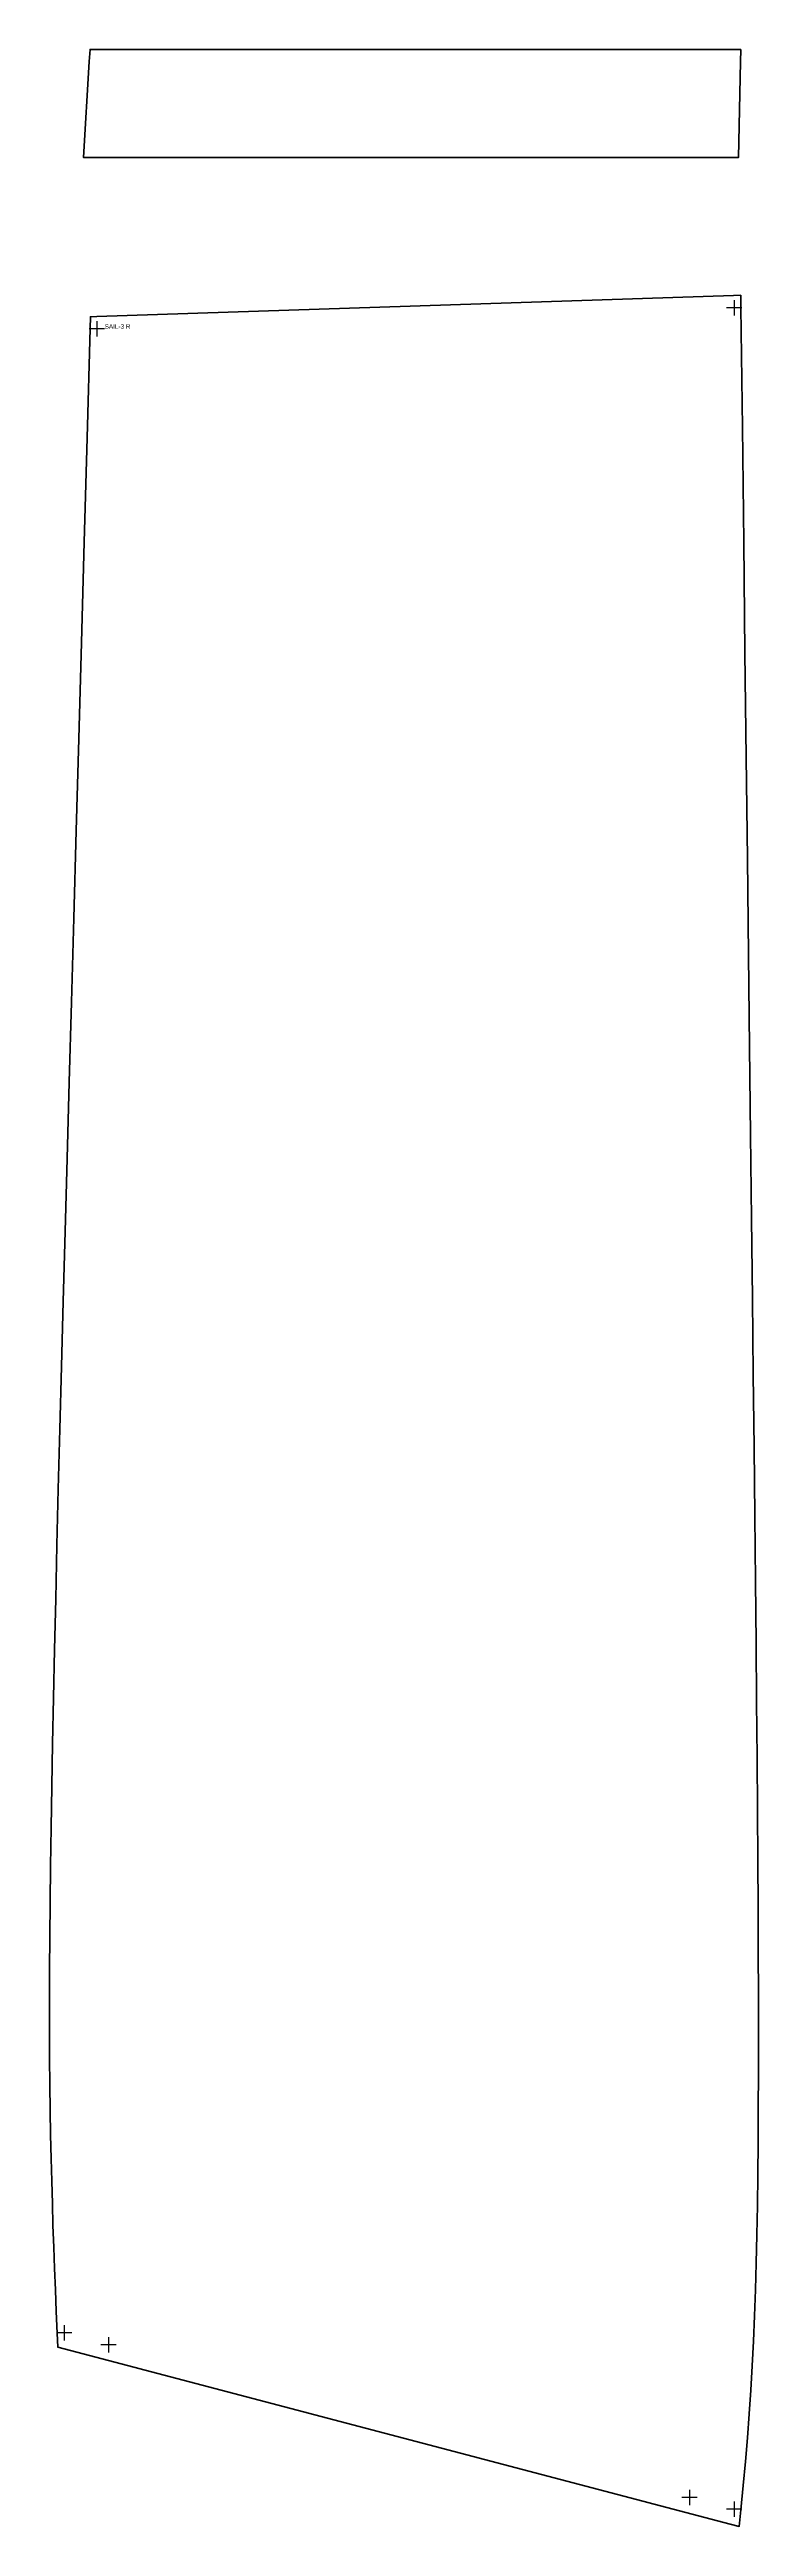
# Model space of a CAD drawing. Header units: millimetres. Extents: x -5850 to 7569, y -5370 to 4550.
# Drawn here: x -2090 to -1628, y 1047 to 2660 of the extents above; entities that cross this region are included whole.
import ezdxf

# ---------------------------------------------------------------- set-up
doc = ezdxf.new("R2010")
doc.units = ezdxf.units.MM
doc.layers.add('CUT', color=6, linetype='Continuous', lineweight=50)
doc.layers.add('PEN', color=5, linetype='Continuous')
doc.layers.add('TEXT', color=3, linetype='Continuous')

msp = doc.modelspace()

# ---------------------------------------------------------------- linework, layer by layer
at = {"layer": 'CUT'}
for points in [[(-1639.7, 2660.1), (-1639.9, 2652), (-1641.2, 2589.7), (-2068.1, 2589.8), (-2064.3, 2652.3), (-2063.8, 2660.1), (-1639.7, 2660.1)], [(-1639.7, 2500.1), (-1639.6, 2492), (-1638.7, 2414), (-1637.8, 2339.2), (-1637, 2267.5), (-1636.2, 2199), (-1635.4, 2133.2), (-1634.7, 2070.5), (-1634, 2010.5), (-1633.3, 1953.3), (-1632.7, 1898.7), (-1632.1, 1846.7), (-1631.6, 1797.2), (-1631, 1749.7), (-1630.6, 1705.3), (-1630.1, 1662.8), (-1629.7, 1622.4), (-1629.4, 1584.1), (-1629.1, 1547.7), (-1628.8, 1513.4), (-1628.6, 1480.9), (-1628.4, 1450.1), (-1628.3, 1420.9), (-1628.2, 1393.4), (-1628.2, 1367.3), (-1628.2, 1342.7), (-1628.3, 1319.2), (-1628.4, 1297.1), (-1628.6, 1276.1), (-1628.9, 1256.1), (-1629.3, 1237), (-1629.7, 1218.7), (-1630.2, 1201.2), (-1630.8, 1184.3), (-1631.5, 1167.8), (-1632.3, 1151.8), (-1633.2, 1136), (-1634.2, 1120.5), (-1635.4, 1104.9), (-1636.7, 1089.4), (-1638.1, 1073.8), (-1639.6, 1058), (-1640.7, 1047.2), (-1640.7, 1047.2), (-1646.6, 1048.7), (-2084.8, 1163.9), (-2084.8, 1163.9), (-2085.2, 1173), (-2085.8, 1187.2), (-2086.4, 1201.2), (-2086.9, 1215.2), (-2087.5, 1229.1), (-2088, 1243.1), (-2088.4, 1257.4), (-2088.8, 1271.9), (-2089.2, 1286.8), (-2089.5, 1302.2), (-2089.8, 1318.1), (-2090, 1334.7), (-2090.2, 1352.1), (-2090.2, 1370.3), (-2090.3, 1389.5), (-2090.2, 1409.7), (-2090.1, 1431), (-2089.9, 1453.4), (-2089.6, 1477.2), (-2089.2, 1502.4), (-2088.8, 1528.9), (-2088.3, 1557.1), (-2087.7, 1586.6), (-2087, 1618.1), (-2086.2, 1651), (-2085.4, 1686.1), (-2084.5, 1722.6), (-2083.5, 1761.7), (-2082.5, 1802.5), (-2081.3, 1844.9), (-2080.1, 1890.5), (-2078.8, 1937.9), (-2077.4, 1987.6), (-2076, 2039.8), (-2074.5, 2094.4), (-2072.9, 2151.4), (-2071.2, 2211.3), (-2069.4, 2274), (-2067.6, 2339.2), (-2065.7, 2407.3), (-2063.8, 2478.3), (-2063.6, 2486), (-2063.6, 2486), (-2059.5, 2486.2), (-1644.4, 2499.9), (-1639.7, 2500.1)]]:
    msp.add_lwpolyline(points, dxfattribs=at)
at = {"layer": 'PEN'}
for p, q in [((-1639.1, 2491.9), (-1649.1, 2491.9)), ((-1644.1, 2496.9), (-1644.1, 2486.9)), ((-2054.3, 2478.2), (-2064.3, 2478.2)), ((-2059.3, 2483.2), (-2059.3, 2473.2)), ((-2080.7, 1178.2), (-2080.7, 1168.2)), ((-2075.7, 1173.2), (-2085.7, 1173.2)), ((-2046.7, 1165.5), (-2056.7, 1165.5)), ((-2046.7, 1165.5), (-2056.7, 1165.5)), ((-2051.7, 1170.5), (-2051.7, 1160.5)), ((-2051.7, 1170.5), (-2051.7, 1160.5)), ((-1668.1, 1066), (-1678.1, 1066)), ((-1668.1, 1066), (-1678.1, 1066)), ((-1673.1, 1071), (-1673.1, 1061)), ((-1673.1, 1071), (-1673.1, 1061)), ((-1639.1, 1058.4), (-1649.1, 1058.4)), ((-1644.1, 1063.4), (-1644.1, 1053.4))]:
    msp.add_line(p, q, dxfattribs=at)

# ---------------------------------------------------------------- texts
at = {"layer": 'TEXT'}
msp.add_text('SAIL-3 R', height=3, dxfattribs=at).set_placement((-2054.3, 2478.2))

doc.saveas('drawing.dxf')
